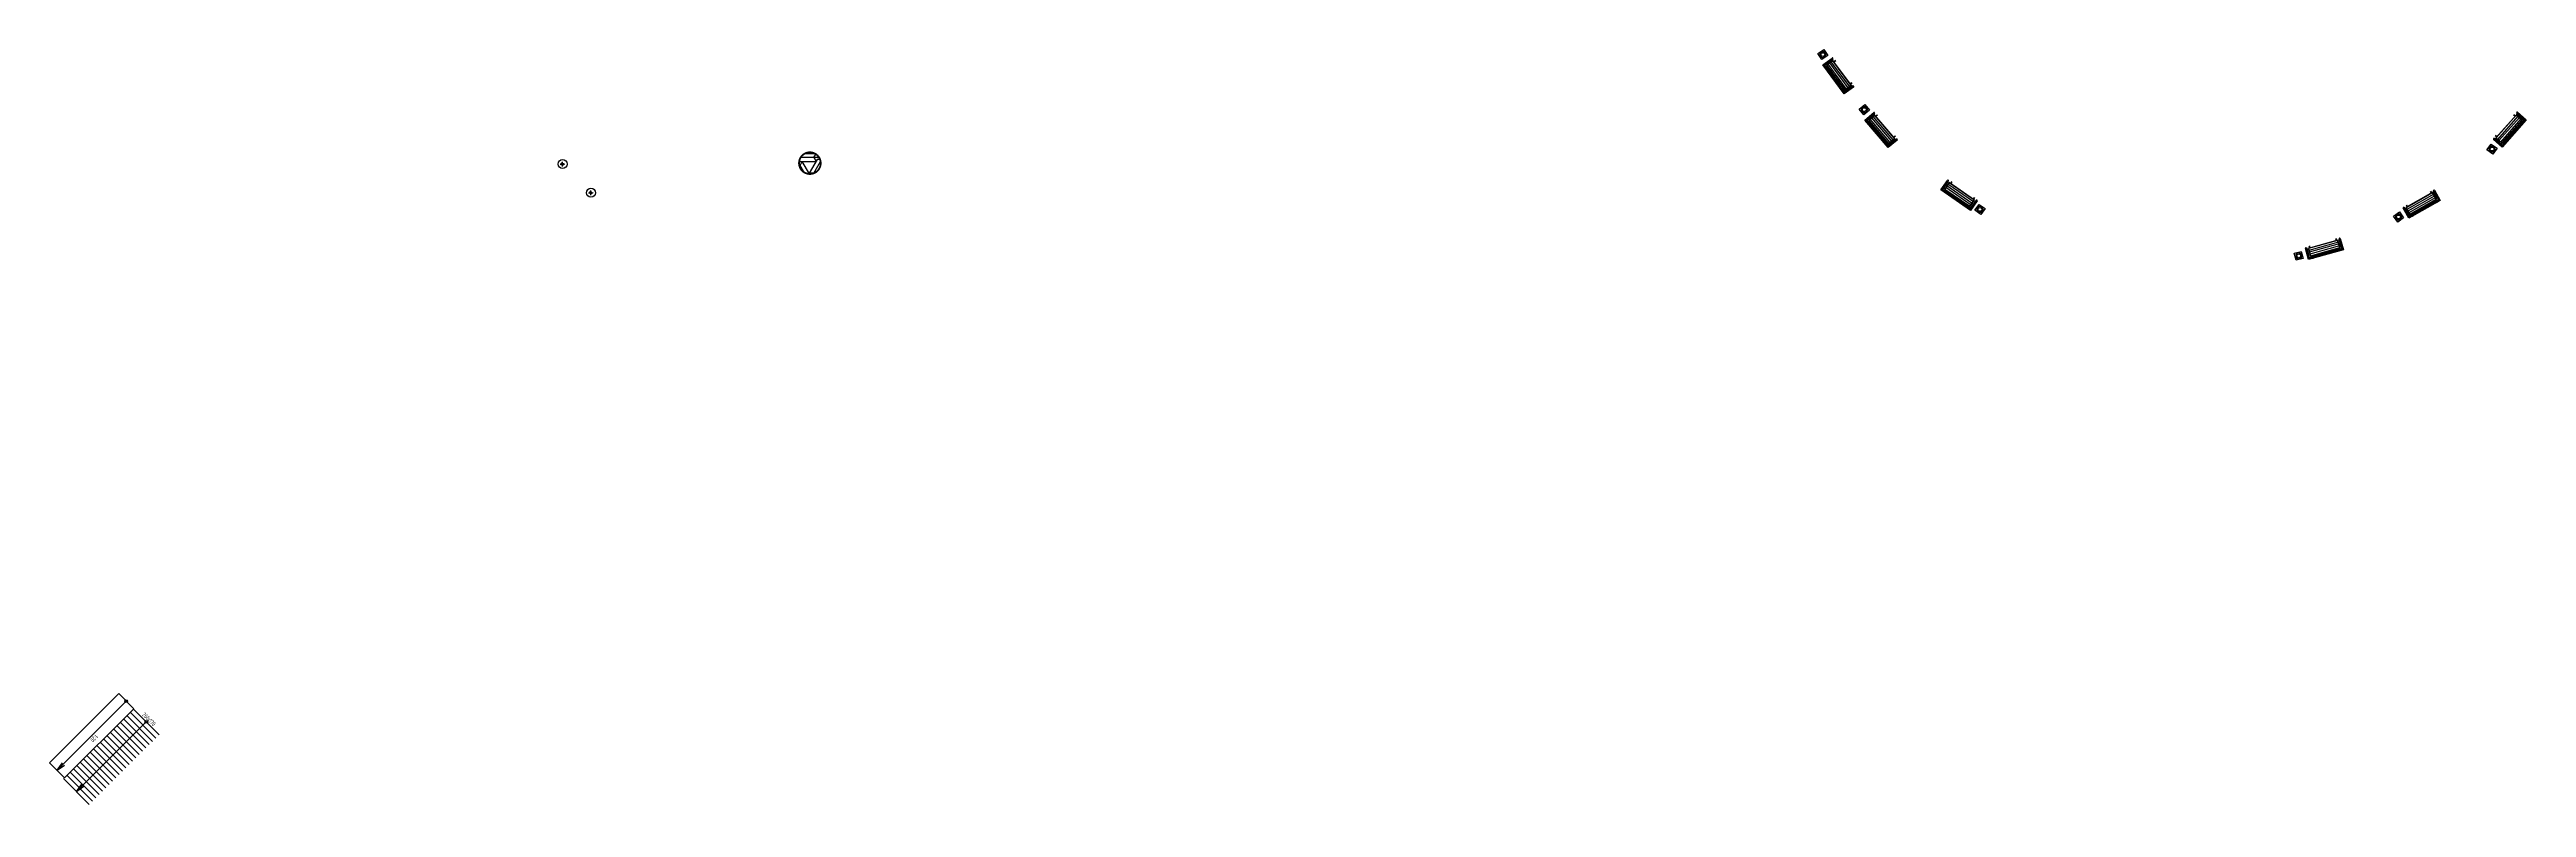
# Model space of a CAD drawing. Extents: x -2918 to -212, y 225 to 5715.
# Drawn here: x -2464.4 to -2327.4, y 447.1 to 489 of the extents above; entities that cross this region are included whole.
import ezdxf
from ezdxf.enums import TextEntityAlignment as Align

# ---------------------------------------------------------------- set-up
doc = ezdxf.new("R2010")
doc.units = 0
doc.layers.get('0').update_dxf_attribs({"linetype": 'CONTINUOUS'})
for name, color, linetype in [('_ВИДОВОЙ_ЭКРАН', 254, 'CONTINUOUS'), ('_МАФ_ВЕНТ__КОЖУХ', 12, 'CONTINUOUS'), ('ДВ_ГП_П_МАФ', 20, 'CONTINUOUS'), ('ЛЕСТНИЦЫ', 4, 'CONTINUOUS'), ('ПАНДУС', 7, 'CONTINUOUS'), ('ПРОТИВОПАРКОВОЧНЫЕ_БЕТОННЫ', 130, 'CONTINUOUS')]:
    doc.layers.add(name, color=color, linetype=linetype)
doc.styles.add('ISOCPEUR', font='isocpeur.ttf', dxfattribs={"width": 0.65})

# ---------------------------------------------------------------- blocks, each defined once
blk = doc.blocks.new('*U36')
at = {"layer": 'ПРОТИВОПАРКОВОЧНЫЕ_БЕТОННЫ', "color": 5}
for points in [[(-0.03, 0.02), (-0.07, 0.06)], [(0, 0.04), (0, 0.13)], [(0.03, 0.03), (0.06, 0.06)], [(0.04, 0), (0.13, 0.01)], [(-0.13, -0.01), (-0.04, 0)], [(-0.06, -0.06), (-0.03, -0.03)], [(0, -0.13), (0, -0.04)], [(0.07, -0.06), (0.03, -0.02)]]:
    blk.add_lwpolyline(points, dxfattribs=at)
for radius in [0.25, 0.0386]:
    blk.add_circle((0, 0), radius, dxfattribs=at)
blk = doc.blocks.new('ОГРАЖДЕНИЯ_ВЕНТИЛЯЦИОННЫХ_')
at = {"layer": '_МАФ_ВЕНТ__КОЖУХ'}
h = blk.add_hatch(dxfattribs=at)
h.set_pattern_fill('ESCHER', color=256, scale=0.05)
edge = h.paths.add_edge_path()
edge.add_arc((0, 0), 0.6, 0, 360)
at = {"layer": '_МАФ_ВЕНТ__КОЖУХ', "const_width": 0.1}
blk.add_lwpolyline([(0, -0.6, -1), (0, 0.6, -1)], format="xyb", close=True, dxfattribs=at)
blk = doc.blocks.new('*U476')
at = {"layer": 'ДВ_ГП_П_МАФ'}
for p, q in [((0.31, -0.2), (0.31, 0.03)), ((0.34, -0.2), (0.34, 0.03)), ((2.44, -0.2), (2.44, 0.03)), ((2.47, -0.2), (2.47, 0.03)), ((0.05, -0.89), (0.11, -0.89)), ((0.2, -0.36), (2.58, -0.36)), ((0.2, -0.52), (2.58, -0.52)), ((0.2, -0.67), (2.58, -0.67)), ((0.31, -0.99), (0.31, -0.83)), ((0.34, -0.99), (0.34, -0.83)), ((2.44, -0.99), (2.44, -0.83)), ((2.47, -0.99), (2.47, -0.83)), ((2.73, -0.89), (2.67, -0.89))]:
    blk.add_line(p, q, dxfattribs=at)
for points in [[(0, -0.89), (0, 0), (2.78, 0), (2.78, -0.89)], [(0.05, -0.89), (0.05, -0.05), (2.73, -0.05), (2.73, -0.89)], [(0.06, -0.89), (0.06, -0.06), (2.72, -0.06), (2.72, -0.89)], [(0.09, -0.89), (0.09, -0.09), (2.69, -0.09), (2.69, -0.89)], [(0.11, -0.89), (0.11, -0.11), (2.67, -0.11), (2.67, -0.89)]]:
    blk.add_lwpolyline(points, dxfattribs=at)
for points in [[(0.2, -0.83), (2.58, -0.83), (2.58, -0.2), (0.2, -0.2)], [(0.23, -0.81), (2.56, -0.81), (2.56, -0.23), (0.23, -0.23)]]:
    blk.add_lwpolyline(points, close=True, dxfattribs=at)
for centre in [(0.04, -0.89), (2.74, -0.89)]:
    blk.add_arc(centre, 0.0449, 187.7438, 352.9746, dxfattribs=at)
blk = doc.blocks.new('УРНА__')
at = {"layer": 'ДВ_ГП_П_МАФ'}
for points in [[(-0.2, -0.2), (-0.2, 0.2), (0.2, 0.2), (0.2, -0.2)], [(-0.07, 0.17), (-0.17, 0.07), (-0.17, -0.07), (-0.07, -0.17), (0.07, -0.17), (0.17, -0.07), (0.17, 0.07), (0.07, 0.17)], [(-0.06, 0.15), (-0.15, 0.06), (-0.15, -0.06), (-0.06, -0.15), (0.06, -0.15), (0.15, -0.06), (0.15, 0.06), (0.06, 0.15)]]:
    blk.add_lwpolyline(points, close=True, dxfattribs=at)
blk.add_circle((0, 0), 0.104, dxfattribs=at)
blk = doc.blocks.new('АР_КРУЖОК_1_1')
at = {"color": 0, "linetype": 'BYBLOCK'}
blk.add_circle((0, 0), 75, dxfattribs=at)
blk = doc.blocks.new('*U271')
at = {"color": 0, "linetype": 'BYBLOCK'}
for q in [(-500, 85), (-500, -85)]:
    blk.add_line((0, 0), q, dxfattribs=at)
blk = doc.blocks.new('*U118')
at = {"color": 4, "linetype": 'BYBLOCK'}
for p, q in [((0, 0), (1194, -1615)), ((-1672, -1237), (-478, -2851)), ((-1463, -1082), (-269, -2697)), ((-1254, -928), (-60, -2542)), ((-1045, -773), (149, -2388)), ((-836, -618), (358, -2233)), ((-627, -464), (567, -2078)), ((-418, -309), (776, -1924)), ((-209, -155), (985, -1769)), ((-3554, -2628), (-2359, -4243)), ((-3345, -2474), (-2150, -4088)), ((-3136, -2319), (-1941, -3934)), ((-2927, -2165), (-1732, -3779)), ((-2717, -2010), (-1523, -3625)), ((-2508, -1855), (-1314, -3470)), ((-2299, -1701), (-1105, -3315)), ((-2090, -1546), (-896, -3161)), ((-1881, -1391), (-687, -3006)), ((-4390, -3247), (-3196, -4861)), ((-4181, -3092), (-2987, -4707)), ((-3972, -2938), (-2778, -4552)), ((-3763, -2783), (-2568, -4398))]:
    blk.add_line(p, q, dxfattribs=at)
blk.add_lwpolyline([(-3793, -4054), (597, -807)], dxfattribs=at)
at = {"color": 4, "linetype": 'BYBLOCK', "rotation": 216.4872993956}
for name, p in [('АР_КРУЖОК_1_1', (597, -807)), ('*U271', (-3793, -4054))]:
    blk.add_blockref(name, p, dxfattribs=at)
at = {"layer": '_ВИДОВОЙ_ЭКРАН', "color": 4, "ltscale": 20, "style": 'ISOCPEUR', "width": 0.65}
blk.add_attdef('УКЛОН', text='', height=250, rotation=306.4873, dxfattribs=at).set_placement((597, -807), align=Align.BOTTOM_CENTER)
blk = doc.blocks.new('*U119')
at = {"color": 0, "linetype": 'BYBLOCK'}
blk.add_lwpolyline([(834, -834), (-2991, -4660), (-3825, -3825), (0, 0)], close=True, dxfattribs=at)
blk.add_lwpolyline([(-3408, -4243), (417, -417)], dxfattribs=at)
at = {"color": 0, "linetype": 'BYBLOCK', "rotation": 225}
for name, p in [('АР_КРУЖОК_1_1', (417, -417)), ('*U271', (-3408, -4243))]:
    blk.add_blockref(name, p, dxfattribs=at)
at = {"color": 0, "linetype": 'BYBLOCK', "ltscale": 20, "style": 'ISOCPEUR', "width": 0.65}
blk.add_attdef('УКЛОН', text='', height=250, rotation=225, dxfattribs=at).set_placement((-1496, -2330), align=Align.BOTTOM_CENTER)

msp = doc.modelspace()

# ---------------------------------------------------------------- block references
at = {"layer": 'ДВ_ГП_П_МАФ'}
for p, rotation in [((-2366.33, 488.75), 122.567022733716), ((-2364.04, 485.7), 218.8395158281999), ((-2329.32, 483.52), 234.5780833203578), ((-2357.64, 480.18), 145.0192425882792), ((-2334.49, 479.76), 215.6970242053864), ((-2340.01, 477.61), 194.9534084248059)]:
    msp.add_blockref('УРНА__', p, dxfattribs=dict(at, rotation=rotation))
for p, xscale, yscale, zscale, rotation in [((-2365.15, 486.57), 0.7192553719219977, 0.7192553719219977, 0.7192553719219977, 126.5110594799382), ((-2362.71, 483.6), 0.7192553719219977, 0.7192553719219977, 0.7192553719219977, 130.4700651891573), ((-2327.43, 485.13), 0.7192553719219977, 0.7192553719219977, 0.7192553719219977, 228.5862960774568), ((-2358.16, 480.12), 0.7192553719219977, 0.7192553719219977, 0.7192553719219977, 145.2863956817126), ((-2332.18, 480.68), 0.7192553719219977, 0.7192553719219977, 0.7192553719219977, 209.7052369624853), ((-2337.54, 477.95), 0.7192553719219978, 0.7192553719219978, 0.7192553719219978, 195.7698467229791)]:
    msp.add_blockref('*U476', p, dxfattribs=dict(at, xscale=xscale, yscale=yscale, zscale=zscale, rotation=rotation))
for p in [(-2436.04, 482.69), (-2434.47, 481.1)]:
    msp.add_blockref('*U36', p, dxfattribs=at)
at = {"layer": 'ДВ_ГП_П_МАФ', "zscale": 7.46735527297754}
msp.add_blockref('ОГРАЖДЕНИЯ_ВЕНТИЛЯЦИОННЫХ_', (-2422.36, 482.74), dxfattribs=at)
at = {"layer": 'ЛЕСТНИЦЫ', "color": 4, "xscale": 0.001, "yscale": 0.001, "zscale": 0.001, "rotation": 8.399650929127903}
msp.add_blockref('*U118', (-2459.77, 452.53), dxfattribs=at).add_auto_attribs({'УКЛОН': '260х170'})
at = {"layer": 'ПАНДУС', "color": 4, "linetype": 'BYBLOCK', "xscale": 0.001, "yscale": 0.001, "zscale": 0.001}
msp.add_blockref('*U119', (-2460.59, 453.38), dxfattribs=at).add_auto_attribs({'УКЛОН': '1:20'})

doc.saveas('drawing.dxf')
